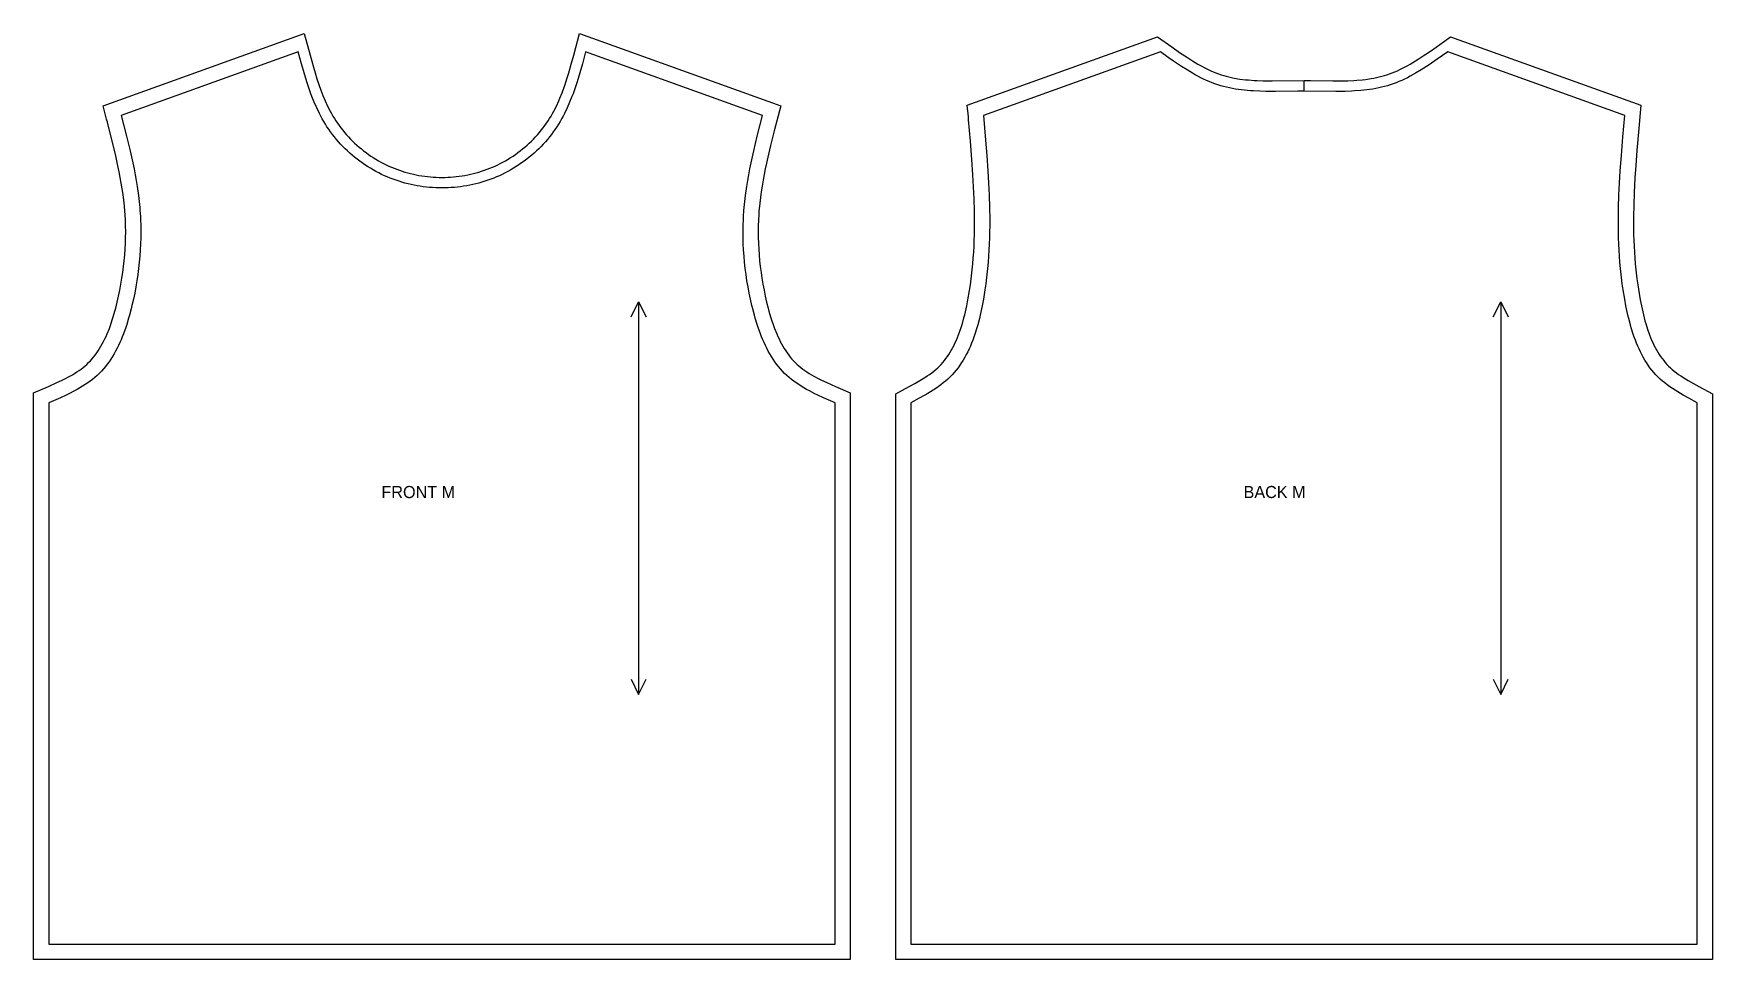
# Model space of a CAD drawing. Extents: x 24 to 1135, y 28 to 1925.
# Drawn here: x 25 to 1135, y 1313 to 1925 of the extents above; entities that cross this region are included whole.
import ezdxf

# ---------------------------------------------------------------- set-up
doc = ezdxf.new("R2010")
doc.units = 0
for name, color, linetype in [('CUT', 7, 'CONTINUOUS'), ('GRAIN', 3, 'CONTINUOUS'), ('NOTCH', 1, 'CONTINUOUS'), ('SEW', 5, 'CONTINUOUS'), ('TEXT', 2, 'CONTINUOUS')]:
    doc.layers.add(name, color=color, linetype=linetype)

msp = doc.modelspace()

# ---------------------------------------------------------------- texts
at = {"layer": 'TEXT'}
for s, p in [('FRONT M', (255, 1618)), ('BACK M', (825, 1618))]:
    msp.add_text(s, height=8, dxfattribs=at).set_placement(p)

# ---------------------------------------------------------------- linework, layer by layer
at = {"layer": 'CUT'}
for points in [[(73.315, 1868.508), (71.045, 1877.333), (204.005, 1925.063), (208.92, 1906.853), (210.024, 1902.926), (211.161, 1899.046), (212.343, 1895.218), (213.583, 1891.452), (214.892, 1887.754), (216.283, 1884.13), (217.767, 1880.587), (219.354, 1877.132), (221.057, 1873.769), (221.955, 1872.124), (222.886, 1870.503), (223.852, 1868.908), (224.853, 1867.339), (225.918, 1865.758), (227.025, 1864.199), (228.173, 1862.663), (229.362, 1861.151), (230.59, 1859.663), (231.857, 1858.201), (233.161, 1856.766), (234.501, 1855.359), (235.876, 1853.981), (237.286, 1852.632), (238.727, 1851.315), (240.201, 1850.03), (241.704, 1848.778), (243.237, 1847.561), (244.798, 1846.378), (246.385, 1845.232), (247.998, 1844.123), (249.635, 1843.052), (251.295, 1842.02), (252.977, 1841.029), (254.68, 1840.079), (256.402, 1839.17), (258.143, 1838.304), (259.868, 1837.496), (261.612, 1836.73), (263.373, 1836.004), (265.149, 1835.32), (266.941, 1834.676), (268.747, 1834.075), (270.566, 1833.514), (272.398, 1832.995), (274.241, 1832.517), (276.094, 1832.08), (277.958, 1831.685), (279.829, 1831.332), (281.709, 1831.02), (283.595, 1830.749), (285.487, 1830.52), (287.384, 1830.333), (289.284, 1830.187), (291.188, 1830.083), (293.093, 1830.021), (295, 1830), (296.907, 1830.021), (298.812, 1830.083), (300.716, 1830.187), (302.616, 1830.333), (304.513, 1830.52), (306.405, 1830.749), (308.291, 1831.02), (310.171, 1831.332), (312.042, 1831.685), (313.906, 1832.08), (315.759, 1832.517), (317.602, 1832.995), (319.434, 1833.514), (321.253, 1834.075), (323.059, 1834.676), (324.851, 1835.32), (326.627, 1836.004), (328.388, 1836.73), (330.132, 1837.496), (331.857, 1838.304), (333.598, 1839.17), (335.32, 1840.079), (337.023, 1841.029), (338.705, 1842.02), (340.365, 1843.052), (342.002, 1844.123), (343.615, 1845.232), (345.202, 1846.378), (346.763, 1847.561), (348.296, 1848.778), (349.799, 1850.03), (351.273, 1851.315), (352.714, 1852.632), (354.124, 1853.981), (355.499, 1855.359), (356.839, 1856.766), (358.143, 1858.201), (359.41, 1859.663), (360.638, 1861.151), (361.827, 1862.663), (362.975, 1864.199), (364.082, 1865.758), (365.147, 1867.339), (366.148, 1868.908), (367.114, 1870.503), (368.045, 1872.124), (368.943, 1873.769), (370.646, 1877.132), (372.233, 1880.587), (372.987, 1882.348), (374.423, 1885.932), (375.772, 1889.594), (376.417, 1891.452), (377.657, 1895.218), (378.839, 1899.046), (380.531, 1904.885), (382.163, 1910.82), (385.995, 1925.063), (518.955, 1877.333), (514.683, 1860.702), (512.267, 1851.014), (510.455, 1843.318), (509.604, 1839.488), (508.796, 1835.67), (508.037, 1831.863), (507.331, 1828.068), (506.685, 1824.285), (506.102, 1820.513), (505.587, 1816.752), (505.145, 1813.002), (504.625, 1807.347), (504.491, 1805.453), (504.283, 1801.661), (504.155, 1797.863), (504.107, 1794.058), (504.138, 1790.245), (504.248, 1786.424), (504.437, 1782.593), (504.704, 1778.752), (505.051, 1774.9), (505.476, 1771.037), (505.979, 1767.161), (506.56, 1763.272), (507.22, 1759.369), (507.957, 1755.452), (508.772, 1751.521), (509.682, 1747.516), (510.673, 1743.546), (511.202, 1741.58), (512.329, 1737.698), (512.93, 1735.787), (514.209, 1732.037), (514.889, 1730.203), (516.331, 1726.629), (517.095, 1724.894), (517.888, 1723.195), (518.71, 1721.537), (519.562, 1719.92), (520.443, 1718.347), (521.355, 1716.819), (522.297, 1715.339), (523.27, 1713.908), (524.274, 1712.527), (525.309, 1711.197), (526.375, 1709.919), (527.474, 1708.695), (528.606, 1707.525), (529.775, 1706.405), (530.974, 1705.344), (532.231, 1704.311), (533.548, 1703.304), (534.921, 1702.321), (536.351, 1701.361), (537.836, 1700.423), (539.372, 1699.505), (540.959, 1698.605), (544.272, 1696.854), (545.992, 1695.999), (549.547, 1694.319), (555.117, 1691.841), (565, 1687.583), (565, 1313), (25, 1313), (25, 1687.583), (34.883, 1691.841), (40.453, 1694.319), (44.008, 1695.999), (45.728, 1696.854), (49.041, 1698.605), (50.628, 1699.505), (52.164, 1700.423), (53.649, 1701.361), (55.079, 1702.321), (56.452, 1703.304), (57.769, 1704.311), (59.026, 1705.344), (60.225, 1706.405), (61.394, 1707.525), (62.526, 1708.695), (63.625, 1709.919), (64.691, 1711.197), (65.726, 1712.527), (66.73, 1713.908), (67.703, 1715.339), (68.645, 1716.819), (69.557, 1718.347), (70.438, 1719.92), (71.29, 1721.537), (72.112, 1723.195), (72.905, 1724.894), (73.669, 1726.629), (75.111, 1730.203), (75.791, 1732.037), (77.07, 1735.787), (77.671, 1737.698), (78.798, 1741.58), (79.327, 1743.546), (80.318, 1747.516), (81.228, 1751.521), (82.043, 1755.452), (82.78, 1759.369), (83.44, 1763.272), (84.021, 1767.161), (84.524, 1771.037), (84.949, 1774.9), (85.296, 1778.752), (85.563, 1782.593), (85.752, 1786.424), (85.862, 1790.245), (85.893, 1794.058), (85.845, 1797.863), (85.717, 1801.661), (85.509, 1805.453), (85.375, 1807.347), (85.047, 1811.132), (84.644, 1814.876), (84.165, 1818.631), (83.615, 1822.397), (83, 1826.175), (82.323, 1829.964), (81.59, 1833.765), (80.806, 1837.577), (79.105, 1845.237), (76.783, 1854.88), (73.819, 1866.552)], [(643.038, 1870.124), (642.363, 1877.806), (768.098, 1922.942), (777.544, 1916.228), (782.734, 1912.601), (787.889, 1909.144), (791.315, 1906.97), (794.736, 1904.924), (796.446, 1903.955), (799.867, 1902.139), (801.579, 1901.296), (803.292, 1900.499), (805.007, 1899.751), (806.725, 1899.052), (808.446, 1898.407), (810.175, 1897.814), (811.875, 1897.286), (813.598, 1896.804), (815.343, 1896.365), (817.111, 1895.969), (818.901, 1895.614), (822.547, 1895.016), (826.277, 1894.558), (828.173, 1894.377), (832.023, 1894.099), (833.975, 1893.999), (837.933, 1893.865), (843.989, 1893.8), (865, 1894), (869.284, 1893.979), (883.963, 1893.805), (890.064, 1893.828), (894.054, 1893.922), (897.977, 1894.099), (899.911, 1894.224), (903.723, 1894.558), (905.598, 1894.771), (909.287, 1895.297), (911.099, 1895.614), (912.889, 1895.969), (914.657, 1896.365), (916.402, 1896.804), (918.125, 1897.286), (919.825, 1897.814), (921.554, 1898.407), (923.275, 1899.052), (924.993, 1899.751), (926.708, 1900.499), (928.421, 1901.296), (930.133, 1902.139), (933.554, 1903.955), (935.264, 1904.924), (938.685, 1906.97), (940.397, 1908.042), (943.826, 1910.273), (947.266, 1912.601), (950.721, 1915.005), (961.902, 1922.942), (1087.637, 1877.806), (1086.074, 1859.958), (1085.064, 1847.813), (1084.311, 1837.743), (1083.792, 1829.725), (1083.278, 1819.755), (1082.996, 1811.825), (1082.849, 1803.973), (1082.832, 1800.06), (1082.856, 1796.155), (1082.922, 1792.254), (1083.034, 1788.357), (1083.195, 1784.461), (1083.405, 1780.565), (1083.669, 1776.667), (1083.988, 1772.766), (1084.576, 1766.901), (1085.045, 1762.981), (1085.578, 1759.05), (1086.503, 1753.13), (1087.214, 1749.128), (1088.007, 1745.103), (1088.885, 1741.117), (1089.357, 1739.145), (1090.377, 1735.254), (1090.926, 1733.341), (1092.105, 1729.59), (1093.399, 1725.956), (1094.09, 1724.189), (1094.813, 1722.459), (1095.566, 1720.767), (1096.351, 1719.116), (1097.168, 1717.507), (1098.018, 1715.943), (1098.9, 1714.426), (1099.815, 1712.957), (1100.764, 1711.536), (1101.747, 1710.167), (1102.765, 1708.849), (1103.818, 1707.583), (1104.907, 1706.369), (1106.035, 1705.207), (1107.221, 1704.079), (1108.472, 1702.976), (1109.788, 1701.894), (1111.168, 1700.831), (1112.609, 1699.786), (1114.11, 1698.756), (1117.275, 1696.736), (1118.933, 1695.742), (1122.381, 1693.772), (1125.978, 1691.81), (1135, 1687.01), (1135, 1313), (595, 1313), (595, 1687.01), (604.022, 1691.81), (607.619, 1693.772), (611.067, 1695.742), (614.334, 1697.74), (615.89, 1698.756), (617.391, 1699.786), (618.832, 1700.831), (620.212, 1701.894), (621.528, 1702.976), (622.779, 1704.079), (623.965, 1705.207), (625.093, 1706.369), (626.182, 1707.583), (627.235, 1708.849), (628.253, 1710.167), (629.236, 1711.536), (630.185, 1712.957), (631.1, 1714.426), (631.982, 1715.943), (632.832, 1717.507), (633.649, 1719.116), (634.434, 1720.767), (635.187, 1722.459), (635.91, 1724.189), (636.601, 1725.956), (637.263, 1727.757), (638.499, 1731.452), (639.074, 1733.341), (640.145, 1737.19), (640.643, 1739.145), (641.565, 1743.104), (641.993, 1745.103), (642.786, 1749.128), (643.823, 1755.107), (644.422, 1759.05), (644.955, 1762.981), (645.635, 1768.858), (646.012, 1772.766), (646.331, 1776.667), (646.595, 1780.565), (646.805, 1784.461), (646.966, 1788.357), (647.078, 1792.254), (647.144, 1796.155), (647.168, 1800.06), (647.095, 1807.894), (646.879, 1815.785), (646.536, 1823.736), (646.087, 1831.726), (645.4, 1841.765), (644.442, 1853.877), (643.217, 1868.088)]]:
    msp.add_lwpolyline(points, close=True, dxfattribs=at)
at = {"layer": 'GRAIN'}
for points in [[(420, 1737.8), (425, 1747.8), (430, 1737.8)], [(425, 1747.8), (425, 1488.2)], [(990, 1737.8), (995, 1747.8), (1000, 1737.8)], [(995, 1747.8), (995, 1488.2)], [(420, 1498.2), (425, 1488.2), (430, 1498.2)], [(990, 1498.2), (995, 1488.2), (1000, 1498.2)]]:
    msp.add_lwpolyline(points, dxfattribs=at)
at = {"layer": 'NOTCH'}
msp.add_lwpolyline([(865, 1887), (865, 1894)], dxfattribs=at)
at = {"layer": 'SEW'}
for points in [[(83, 1871), (86.488, 1857.291), (88.847, 1847.493), (90.59, 1839.647), (91.397, 1835.72), (92.154, 1831.791), (92.857, 1827.86), (93.498, 1823.925), (94.333, 1818.017), (94.798, 1814.073), (95.184, 1810.103), (95.346, 1808.105), (95.608, 1804.105), (95.707, 1802.103), (95.842, 1798.095), (95.893, 1794.081), (95.861, 1790.061), (95.745, 1786.033), (95.546, 1781.999), (95.264, 1777.956), (94.9, 1773.906), (94.453, 1769.846), (93.925, 1765.777), (93.315, 1761.699), (92.624, 1757.61), (91.853, 1753.511), (91, 1749.4), (90.047, 1745.201), (89.536, 1743.103), (88.438, 1738.92), (87.849, 1736.839), (86.586, 1732.712), (85.908, 1730.67), (84.455, 1726.64), (83.677, 1724.657), (82.863, 1722.697), (82.013, 1720.764), (81.123, 1718.859), (80.194, 1716.986), (79.225, 1715.145), (78.212, 1713.339), (77.157, 1711.571), (76.057, 1709.843), (74.911, 1708.157), (73.718, 1706.515), (72.476, 1704.92), (71.185, 1703.374), (69.842, 1701.878), (68.448, 1700.436), (67, 1699.05), (65.516, 1697.736), (63.982, 1696.476), (62.401, 1695.265), (60.775, 1694.102), (59.107, 1692.983), (57.401, 1691.904), (55.66, 1690.863), (53.885, 1689.857), (52.081, 1688.882), (48.396, 1687.013), (46.521, 1686.113), (42.72, 1684.367), (35, 1681), (35, 1323), (555, 1323), (555, 1681), (547.28, 1684.367), (543.479, 1686.113), (541.604, 1687.013), (537.919, 1688.882), (536.115, 1689.857), (534.34, 1690.863), (532.599, 1691.904), (530.893, 1692.983), (529.225, 1694.102), (527.599, 1695.265), (526.018, 1696.476), (524.484, 1697.736), (523, 1699.05), (521.552, 1700.436), (520.158, 1701.878), (518.815, 1703.374), (517.524, 1704.92), (516.282, 1706.515), (515.089, 1708.157), (513.943, 1709.843), (512.843, 1711.571), (511.788, 1713.339), (510.775, 1715.145), (509.806, 1716.986), (508.877, 1718.859), (507.987, 1720.764), (507.137, 1722.697), (506.323, 1724.657), (505.545, 1726.64), (504.092, 1730.67), (503.414, 1732.712), (502.151, 1736.839), (501.562, 1738.92), (500.464, 1743.103), (499.953, 1745.201), (499, 1749.4), (498.147, 1753.511), (497.376, 1757.61), (496.685, 1761.699), (496.075, 1765.777), (495.547, 1769.846), (495.1, 1773.906), (494.736, 1777.956), (494.454, 1781.999), (494.255, 1786.033), (494.139, 1790.061), (494.107, 1794.081), (494.158, 1798.095), (494.293, 1802.103), (494.392, 1804.105), (494.654, 1808.105), (494.816, 1810.103), (495.202, 1814.073), (495.667, 1818.017), (496.502, 1823.925), (497.143, 1827.86), (497.846, 1831.791), (498.603, 1835.72), (499.41, 1839.647), (501.153, 1847.493), (503.512, 1857.291), (507, 1871), (390, 1913), (387.826, 1904.987), (386.13, 1899.012), (384.327, 1893.094), (383.043, 1889.192), (381.676, 1885.334), (380.958, 1883.424), (379.444, 1879.644), (377.814, 1875.926), (376.054, 1872.276), (375.122, 1870.479), (374.152, 1868.702), (373.143, 1866.946), (372.093, 1865.212), (371, 1863.5), (369.839, 1861.776), (368.632, 1860.077), (367.382, 1858.404), (366.089, 1856.759), (364.754, 1855.143), (363.379, 1853.556), (361.964, 1851.999), (360.511, 1850.473), (359.021, 1848.979), (357.495, 1847.519), (355.934, 1846.093), (354.34, 1844.702), (352.713, 1843.348), (351.054, 1842.03), (349.365, 1840.751), (347.647, 1839.51), (345.901, 1838.309), (344.128, 1837.15), (342.33, 1836.032), (340.506, 1834.957), (338.66, 1833.926), (336.79, 1832.94), (334.9, 1832), (333.025, 1831.122), (331.131, 1830.289), (329.219, 1829.502), (327.292, 1828.759), (325.348, 1828.061), (323.391, 1827.409), (321.419, 1826.801), (319.435, 1826.239), (317.44, 1825.721), (315.434, 1825.249), (313.418, 1824.822), (311.394, 1824.439), (309.361, 1824.102), (307.322, 1823.81), (305.277, 1823.562), (303.228, 1823.36), (301.174, 1823.202), (299.118, 1823.09), (297.059, 1823.022), (295, 1823), (292.941, 1823.022), (290.882, 1823.09), (288.826, 1823.202), (286.772, 1823.36), (284.723, 1823.562), (282.678, 1823.81), (280.639, 1824.102), (278.606, 1824.439), (276.582, 1824.822), (274.566, 1825.249), (272.56, 1825.721), (270.565, 1826.239), (268.581, 1826.801), (266.609, 1827.409), (264.652, 1828.061), (262.708, 1828.759), (260.781, 1829.502), (258.869, 1830.289), (256.975, 1831.122), (255.1, 1832), (253.21, 1832.94), (251.34, 1833.926), (249.494, 1834.957), (247.67, 1836.032), (245.872, 1837.15), (244.099, 1838.309), (242.353, 1839.51), (240.635, 1840.751), (238.946, 1842.03), (237.287, 1843.348), (235.66, 1844.702), (234.066, 1846.093), (232.505, 1847.519), (230.979, 1848.979), (229.489, 1850.473), (228.036, 1851.999), (226.621, 1853.556), (225.246, 1855.143), (223.911, 1856.759), (222.618, 1858.404), (221.368, 1860.077), (220.161, 1861.776), (219, 1863.5), (217.907, 1865.212), (216.857, 1866.946), (215.848, 1868.702), (214.878, 1870.479), (213.946, 1872.276), (212.186, 1875.926), (210.556, 1879.644), (209.042, 1883.424), (208.324, 1885.334), (206.957, 1889.192), (205.673, 1893.094), (203.87, 1899.012), (202.174, 1904.987), (200, 1913)], [(653, 1871), (654.408, 1854.708), (655.221, 1844.535), (655.938, 1834.376), (656.419, 1826.262), (656.796, 1818.163), (657.051, 1810.09), (657.164, 1802.06), (657.161, 1798.047), (657.115, 1794.033), (657.024, 1790.017), (656.883, 1785.998), (656.692, 1781.973), (656.447, 1777.942), (656.145, 1773.902), (655.784, 1769.852), (655.127, 1763.755), (654.606, 1759.674), (654.017, 1755.577), (653, 1749.4), (652.211, 1745.178), (651.783, 1743.065), (650.854, 1738.847), (650.351, 1736.747), (649.257, 1732.573), (648.664, 1730.505), (647.379, 1726.417), (646.683, 1724.402), (645.951, 1722.409), (645.18, 1720.44), (644.37, 1718.498), (643.518, 1716.585), (642.623, 1714.704), (641.684, 1712.855), (640.699, 1711.043), (639.667, 1709.268), (638.587, 1707.534), (637.456, 1705.842), (636.274, 1704.195), (635.038, 1702.595), (633.749, 1701.044), (632.403, 1699.545), (631, 1698.1), (629.534, 1696.705), (628.012, 1695.363), (626.44, 1694.07), (624.82, 1692.822), (623.156, 1691.615), (621.453, 1690.446), (619.714, 1689.311), (616.146, 1687.128), (614.325, 1686.072), (610.626, 1684.013), (605, 1681), (605, 1323), (1125, 1323), (1125, 1681), (1119.374, 1684.013), (1115.675, 1686.072), (1113.854, 1687.128), (1110.286, 1689.311), (1108.547, 1690.446), (1106.844, 1691.615), (1105.18, 1692.822), (1103.56, 1694.07), (1101.988, 1695.363), (1100.466, 1696.705), (1099, 1698.1), (1097.597, 1699.545), (1096.251, 1701.044), (1094.962, 1702.595), (1093.726, 1704.195), (1092.544, 1705.842), (1091.413, 1707.534), (1090.333, 1709.268), (1089.301, 1711.043), (1088.316, 1712.855), (1087.377, 1714.704), (1086.482, 1716.585), (1085.63, 1718.498), (1084.82, 1720.44), (1084.049, 1722.409), (1083.317, 1724.402), (1082.621, 1726.417), (1081.336, 1730.505), (1080.743, 1732.573), (1079.649, 1736.747), (1079.146, 1738.847), (1078.217, 1743.065), (1077.789, 1745.178), (1077, 1749.4), (1075.983, 1755.577), (1075.394, 1759.674), (1074.873, 1763.755), (1074.216, 1769.852), (1073.855, 1773.902), (1073.553, 1777.942), (1073.308, 1781.973), (1073.117, 1785.998), (1072.976, 1790.017), (1072.885, 1794.033), (1072.839, 1798.047), (1072.836, 1802.06), (1072.949, 1810.09), (1073.204, 1818.163), (1073.581, 1826.262), (1074.062, 1834.376), (1074.779, 1844.535), (1075.763, 1856.744), (1077, 1871), (960, 1913), (952.989, 1908.049), (947.701, 1904.443), (944.148, 1902.132), (942.361, 1901.013), (938.763, 1898.861), (935.126, 1896.843), (933.291, 1895.892), (931.444, 1894.982), (929.584, 1894.117), (927.711, 1893.3), (925.823, 1892.532), (923.919, 1891.818), (922, 1891.16), (920.107, 1890.572), (918.198, 1890.038), (916.275, 1889.555), (914.337, 1889.121), (912.385, 1888.733), (910.42, 1888.389), (908.442, 1888.086), (904.45, 1887.596), (902.438, 1887.403), (898.383, 1887.111), (896.341, 1887.006), (892.232, 1886.867), (886.014, 1886.8), (865, 1887), (860.779, 1886.979), (846.071, 1886.805), (839.834, 1886.828), (835.709, 1886.926), (831.617, 1887.111), (829.585, 1887.242), (825.55, 1887.596), (823.548, 1887.823), (821.558, 1888.086), (819.58, 1888.389), (817.615, 1888.733), (815.663, 1889.121), (813.725, 1889.555), (811.802, 1890.038), (809.893, 1890.572), (808, 1891.16), (806.081, 1891.818), (804.177, 1892.532), (802.289, 1893.3), (800.416, 1894.117), (798.556, 1894.982), (796.709, 1895.892), (794.874, 1896.843), (793.05, 1897.834), (789.434, 1899.921), (787.639, 1901.013), (784.072, 1903.276), (778.769, 1906.832), (775.255, 1909.277), (770, 1913)]]:
    msp.add_lwpolyline(points, close=True, dxfattribs=at)

msp.set_redraw_order([(e.dxf.handle, doc.entitydb.next_handle()) for e in msp.query("TEXT MTEXT ATTDEF DIMENSION ARC_DIMENSION")])  # texts and dimensions are drawn at this point

doc.saveas('drawing.dxf')
